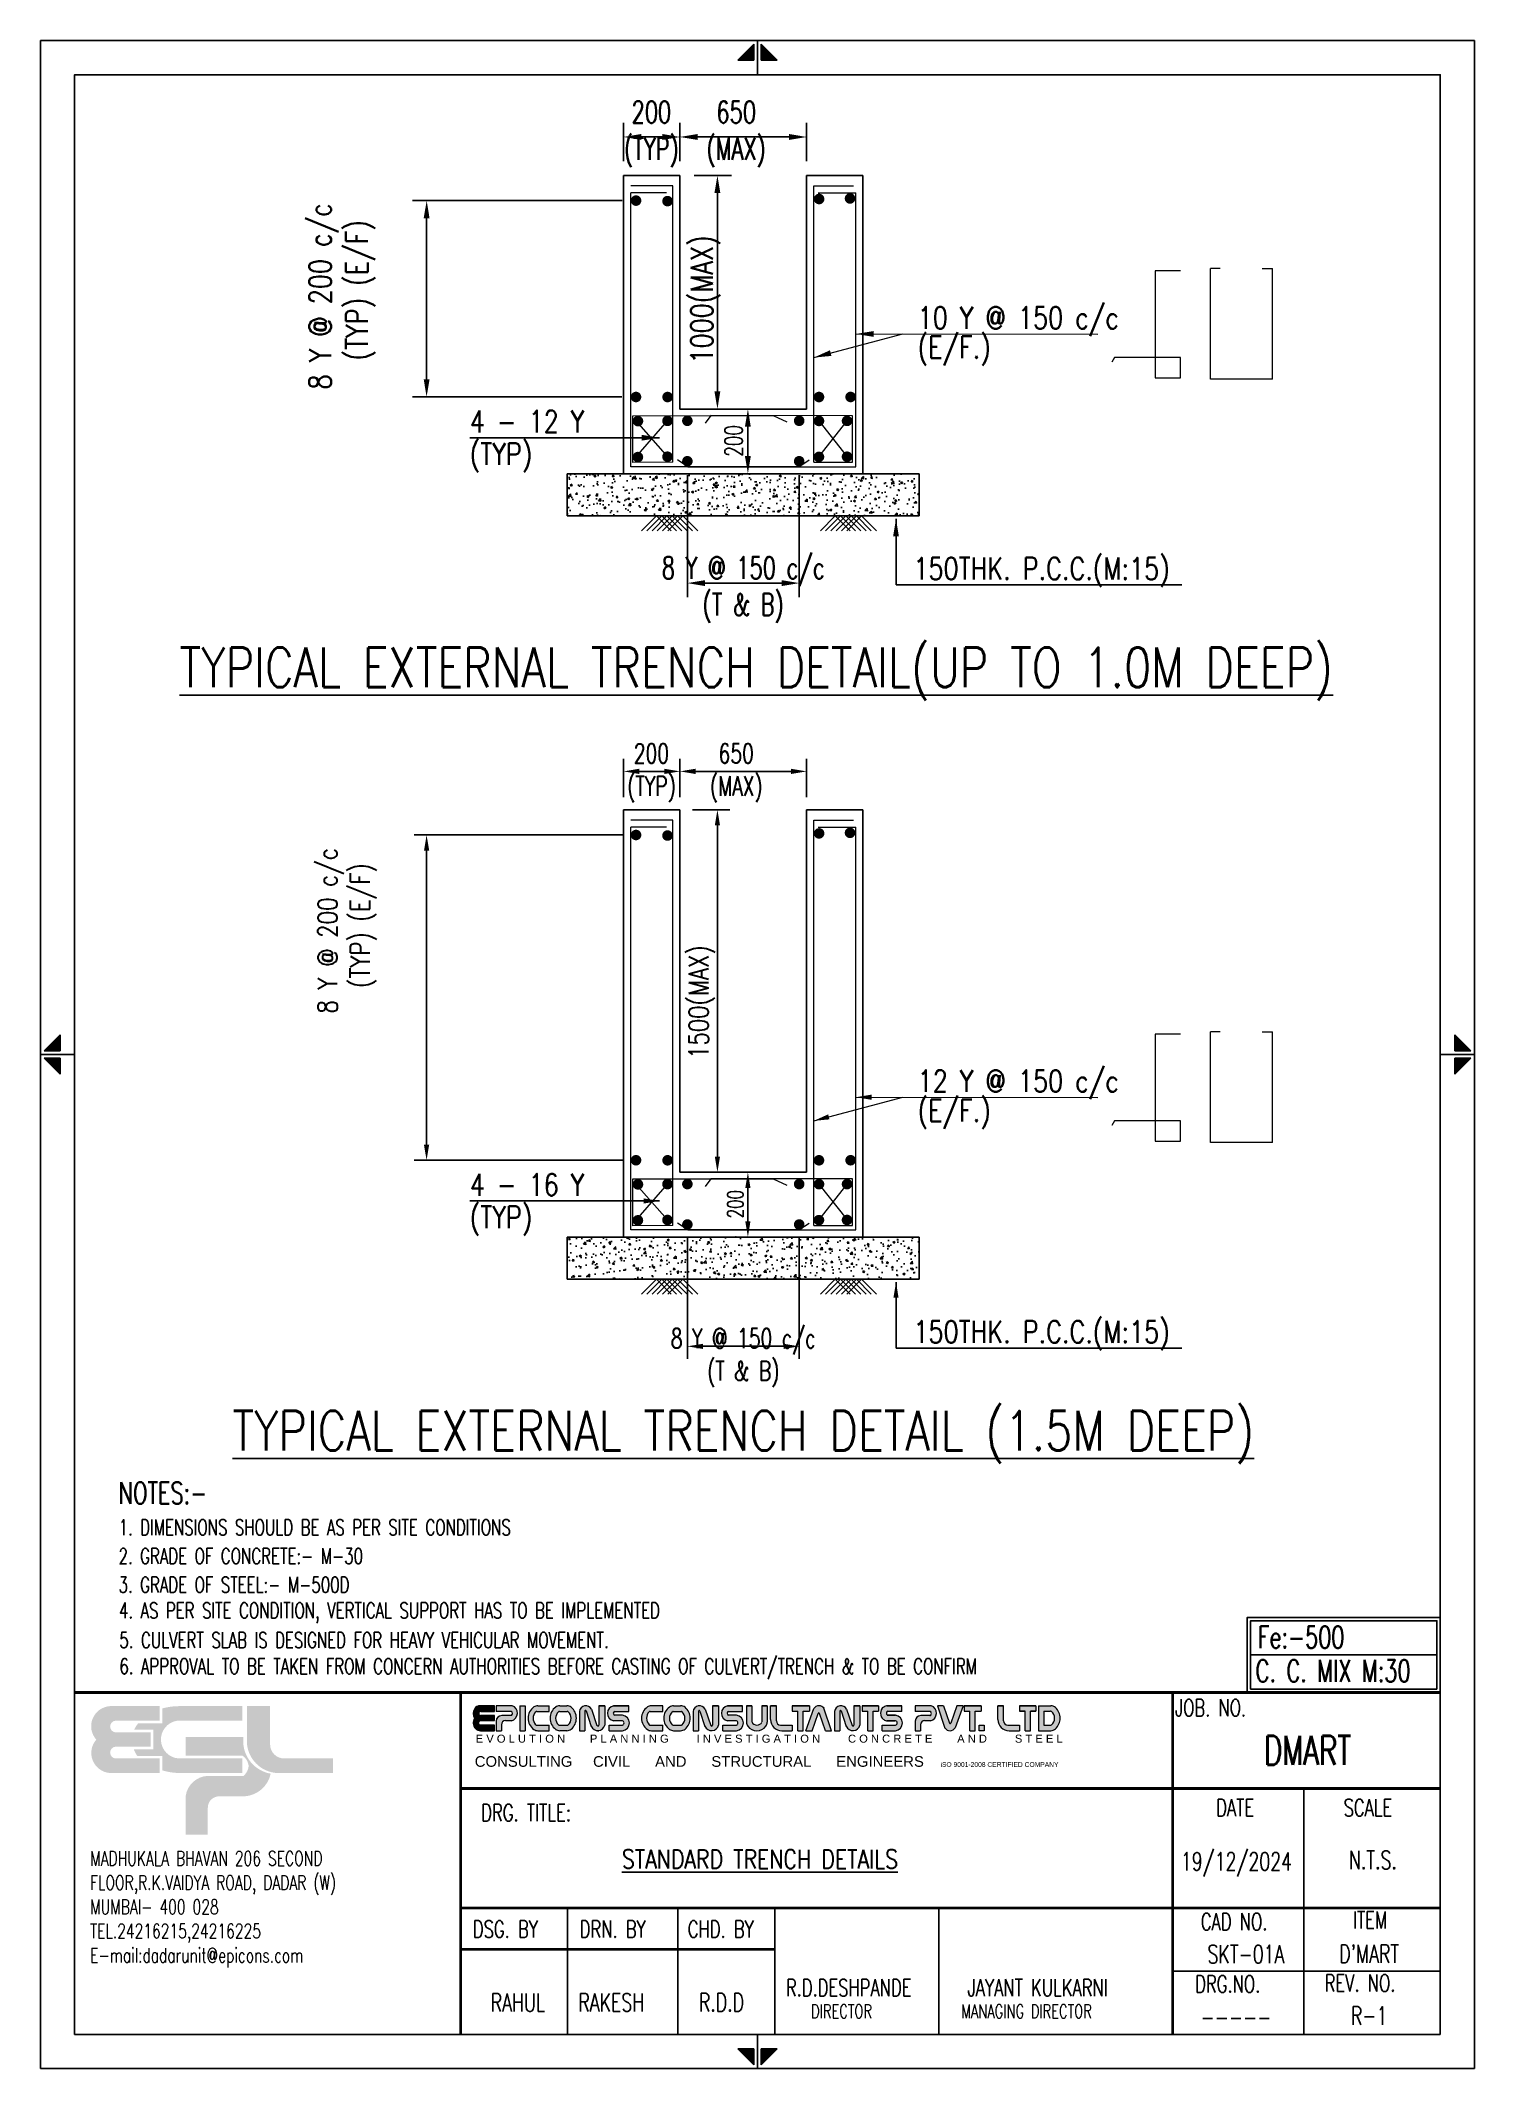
# Model space of a CAD drawing. Header units: inches. Extents: x 244185 to 267108, y -320530 to -288109.
import ezdxf
from ezdxf.enums import TextEntityAlignment as Align

# ---------------------------------------------------------------- set-up
doc = ezdxf.new("R2010")
doc.units = ezdxf.units.IN
doc.header["$MEASUREMENT"] = 0
doc.header["$PDMODE"] = 2
doc.linetypes.add('DASH', pattern=[0.35, 0.25, -0.1])
for name, color, linetype, lineweight in [('00 ECPL LOGO', 250, 'Continuous', 20), ('00 ELEV-2', 9, 'Continuous', 30), ('DIM', 7, 'Continuous', 13), ('PL-DRAIN CHANNEL', 190, 'Continuous', 5)]:
    doc.layers.add(name, color=color, linetype=linetype, lineweight=lineweight)
for name, color, linetype in [('3CONRED', 1, 'Continuous'), ('P.C.C.', 8, 'Continuous'), ('PCC', 8, 'Continuous'), ('PNA', 8, 'Continuous'), ('S- PILE CAP', 4, 'Continuous'), ('S-COLUMN', 1, 'Continuous'), ('S-COLUMN SIZES', 2, 'Continuous'), ('S-CONCRET LINE', 4, 'Continuous'), ('S-DIM-1', 5, 'Continuous'), ('S-P.C.C.', 8, 'Continuous'), ('S-PCC', 9, 'Continuous'), ('S-TEXT', 2, 'Continuous'), ('S-TEXT-1', 4, 'Continuous'), ('S-TITIL', 6, 'Continuous'), ('S-TITLE', 6, 'Continuous'), ('text', 7, 'Continuous'), ('TEXT (SHEET)', 4, 'Continuous'), ('TEXT NORMAL', 4, 'Continuous'), ('TITLE', 6, 'Continuous')]:
    doc.layers.add(name, color=color, linetype=linetype)
doc.styles.add('ROMANS', font='simplex.shx', dxfattribs={"width": 0.7})
doc.styles.add('SEC. TEXT', font='arial.ttf', dxfattribs={"height": 180})
doc.dimstyles.new('dim100', dxfattribs={"dimtxt": 250, "dimasz": 250, "dimexe": 200, "dimexo": 200, "dimgap": 100, "dimtad": 1, "dimdec": 0, "dimzin": 0, "dimdsep": 46, "dimtxsty": 'ROMANS', "dimcen": 0, "dimclrd": 5, "dimclre": 5, "dimclrt": 4, "dimadec": 0, "dimazin": 0, "dimtfac": 1, "dimtdec": 0, "dimtix": 1, "dimtofl": 0, "dimtmove": 2, "dimatfit": 3, "dimfxl": 0, "dimtolj": 1, "dimtzin": 0, "dimlwd": -1, "dimlwe": -1, "dimarcsym": 0})
doc.dimstyles.new('dim25', dxfattribs={"dimtxt": 250, "dimasz": 250, "dimexe": 200, "dimexo": 200, "dimgap": 100, "dimtad": 1, "dimdec": 0, "dimlfac": 0.25, "dimzin": 0, "dimdsep": 46, "dimtxsty": 'ROMANS', "dimcen": 0, "dimclrd": 5, "dimclre": 5, "dimclrt": 4, "dimadec": 0, "dimazin": 0, "dimtfac": 1, "dimtdec": 0, "dimtix": 1, "dimtofl": 0, "dimtmove": 2, "dimatfit": 3, "dimfxl": 0, "dimtolj": 1, "dimtzin": 0, "dimlwd": -1, "dimlwe": -1, "dimarcsym": 0})
doc.dimstyles.new('dim33.33', dxfattribs={"dimtxt": 250, "dimasz": 250, "dimexe": 200, "dimexo": 200, "dimgap": 100, "dimtad": 1, "dimdec": 0, "dimlfac": 0.333331, "dimzin": 0, "dimdsep": 46, "dimtxsty": 'ROMANS', "dimcen": 0, "dimclrd": 5, "dimclre": 5, "dimclrt": 4, "dimadec": 0, "dimazin": 0, "dimtfac": 1, "dimtdec": 0, "dimtix": 1, "dimtofl": 0, "dimtmove": 2, "dimatfit": 3, "dimfxl": 0, "dimtolj": 1, "dimtzin": 0, "dimlwd": -1, "dimlwe": -1, "dimarcsym": 0})
doc.dimstyles.new('dim50', dxfattribs={"dimtxt": 250, "dimasz": 250, "dimexe": 200, "dimexo": 200, "dimgap": 100, "dimtad": 1, "dimdec": 0, "dimlfac": 0.5, "dimzin": 0, "dimdsep": 46, "dimtxsty": 'ROMANS', "dimcen": 0, "dimclrd": 5, "dimclre": 5, "dimclrt": 4, "dimadec": 0, "dimazin": 0, "dimtfac": 1, "dimtdec": 0, "dimtix": 1, "dimtofl": 0, "dimtmove": 2, "dimatfit": 3, "dimfxl": 0, "dimtolj": 1, "dimtzin": 0, "dimlwd": -1, "dimlwe": -1, "dimarcsym": 0})

msp = doc.modelspace()

# ---------------------------------------------------------------- texts
at = {"layer": 'S-TEXT', "style": 'ROMANS', "width": 0.7}
for s, height, p in [('DMART', 464.52, (263745.9, -315676.8, 0)), ('19/12/2024', 290.32, (262415.7, -317365.2, 0)), ('N.T.S.', 290.32, (265102.2, -317341.4, 0)), ('SKT-01A', 290.32, (262841.3, -318847.6, 0)), ("D'MART", 290.32, (264946.5, -318842.8, 0)), ('RAHUL', 290.32, (251381.1, -319621.8, 0)), ('RAKESH', 290.32, (252782.3, -319619.5, 0)), ('R.D.D', 290.32, (254709.6, -319617.1, 0)), ('R-1', 290.32, (265132.9, -319831, 0)), ('-----', 290.32, (262729.8, -319856.6, 0))]:
    msp.add_text(s, height=height, dxfattribs=at).set_placement(p)
at = {"layer": 'S-TEXT-1', "style": 'ROMANS'}
for s, height, width, p in [('12 Y @ 150 c/c', 351.563, 0.8, (258207, -304743, -1023.3)), ('(E/F.)', 351.56, 0.8, (258207, -305215.6, -1023.3)), ('4 - 16 Y', 351.56, 0.8, (251046.7, -306401.2, -1023.3)), ('(TYP)', 351.56, 0.8, (251046.7, -306921.5, -1023.3)), ('1. DIMENSIONS SHOULD BE AS PER SITE CONDITIONS', 250, 0.7, (245432.4, -311879.9, 0)), ('2. GRADE OF CONCRETE:- M-30', 250, 0.7, (245432.4, -312338.4, 0)), ('3. GRADE OF STEEL:- M-500D', 250, 0.7, (245432.4, -312796.9, 0)), ('4. AS PER SITE CONDITION, VERTICAL SUPPORT HAS TO BE IMPLEMENTED', 250, 0.7, (245438.8, -313207.9, 0)), ('5. CULVERT SLAB IS DESIGNED FOR HEAVY VEHICULAR MOVEMENT.', 250, 0.7, (245445.3, -313681.7, 0)), ('6. APPROVAL TO BE TAKEN FROM CONCERN AUTHORITIES BEFORE CASTING OF CULVERT/TRENCH & TO BE CONFIRM', 250, 0.7, (245445.3, -314098.9, 0))]:
    msp.add_text(s, height=height, dxfattribs=dict(at, width=width)).set_placement(p, align=Align.MIDDLE_LEFT)
at = {"layer": 'S-TEXT-1', "style": 'ROMANS', "width": 0.8}
msp.add_text('150THK. P.C.C.(M:15)', height=351.563, dxfattribs=at).set_placement((260188.6, -308928.4, -1023.3), align=Align.CENTER)
at = {"layer": 'S-TEXT-1', "color": 6, "style": 'ROMANS', "width": 0.7}
msp.add_text('NOTES:-', height=350, dxfattribs=at).set_placement((245432.4, -311329.4, 0), align=Align.MIDDLE_LEFT)
at = {"layer": 'S-TITIL', "ltscale": 0.05, "style": 'ROMANS', "width": 0.8}
msp.add_text('%%USTANDARD TRENCH DETAILS', height=300, dxfattribs=at).set_placement((253479.2, -317333.4, 0))
at = {"layer": 'S-TITLE', "style": 'ROMANS', "width": 0.8}
msp.add_text('%%UTYPICAL EXTERNAL TRENCH DETAIL (1.5M DEEP)', height=632.813, dxfattribs=at).set_placement((255419.3, -310333.2, -255.8), align=Align.MIDDLE_CENTER)
at = {"layer": 'TITLE', "style": 'ROMANS', "width": 0.7}
for s, p in [('Fe:-500', (263644.4, -313809, 0)), ('C. C. MIX M:30', (263610.1, -314348.7, 0))]:
    msp.add_text(s, height=350, dxfattribs=at).set_placement(p)

# ---------------------------------------------------------------- blocks, each defined once
blk = doc.blocks.new('MID')
at = {"layer": 'text'}
for p, q in [((0, 0), (10, 0)), ((8.94, 1.07), (4.27, 5.74)), ((4.27, 5.74), (4.27, 1.07)), ((4.27, 1.07), (8.94, 1.07)), ((8.94, -1.07), (4.27, -5.74)), ((4.27, -1.07), (8.94, -1.07)), ((4.27, -5.74), (4.27, -1.07))]:
    blk.add_line(p, q, dxfattribs=at)
for points in [[(4.27, 5.74), (8.94, 1.07), (4.27, 1.07)], [(4.27, -5.74), (8.94, -1.07), (4.27, -1.07)]]:
    blk.add_solid(points, dxfattribs=at)
blk = doc.blocks.new('ecpl logo')
at = {"layer": '00 ECPL LOGO'}
for color, points in [(256, [(351, -827, 0.621111), (586, -1401), (1442, -1401), (1442, -1151), (682, -1151, -0.917622), (682, -948), (1285, -948), (1285, -702), (682, -702, -0.926164), (682, -501), (1442, -501), (1442, -251), (581, -251, 0.621111), (351, -827)]), (152, [(2940, -251), (2940, -863, 0.384329), (3453, -1401), (4422, -1401), (4422, -1151), (3582, -1151, -0.414214), (3340, -908), (3340, -251)]), (140, [(1887, -779), (1887, -1102), (2862, -1102, -0.232111), (2971, -1281, -0.194401), (2883, -1450), (2269, -1450, 0.364674), (1887, -1802), (1887, -2463), (2269, -2463), (2269, -1996, -0.414214), (2462, -1802), (2899, -1802, 0.338499), (3350, -1412, -0.371272), (2877, -839), (2877, -779)])]:
    blk.add_hatch(color=color, dxfattribs=at).paths.add_polyline_path(points)
h = blk.add_hatch(color=253, dxfattribs=at)
h.dxf.hatch_style = 1
h.paths.add_polyline_path([(995, -993, 0.07148), (1056, -1106), (1486, -1106), (1486, -1356, 0.065387), (1776, -1401), (2862, -1401), (2862, -1151), (1776, -1151, -0.910826), (1742, -501), (2862, -501), (2862, -251), (1776, -251, 0.069483), (1486, -291), (1486, -546), (1071, -546, 0.072407), (1003, -657), (1329, -657), (1329, -993)])
blk = doc.blocks.new('EPICONS TITLE')
at = {"layer": '00 ECPL LOGO'}
h = blk.add_hatch(color=7, dxfattribs=at)
h.dxf.hatch_style = 1
h.paths.add_polyline_path([(678, -252), (678, -146), (414, -146, 0.261636), (303, -208, 0.285841), (304, -378, 0.344902), (324, -574, 0.204992), (418, -614), (678, -614), (678, -510), (424, -510, -1), (418, -426), (678, -426), (678, -331), (424, -331, -1), (422, -252)])
h = blk.add_hatch(color=7, dxfattribs=at)
h.dxf.hatch_style = 1
h.paths.add_polyline_path([(1011, -146), (712, -146), (712, -252), (997, -252, -0.440545), (997, -331), (816, -331, 0.414214), (712, -435), (712, -614), (810, -614), (810, -504, -0.414214), (888, -426), (997, -426, 0.757811)])
h.paths.add_polyline_path([(1254, -146), (1153, -146), (1153, -614), (1254, -614)])
h.paths.add_polyline_path([(1708, -146), (1494, -146, 0.154275), (1419, -169, 0.519672), (1419, -591, 0.154275), (1494, -614), (1708, -614), (1708, -510), (1472, -510, -0.210356), (1452, -502, -0.388707), (1452, -260, -0.210356), (1472, -252), (1708, -252)])
h.paths.add_polyline_path([(2037, -146), (1904, -146, 0.159018), (1828, -171, 0.507969), (1828, -589, 0.159018), (1904, -614), (2037, -614, 0.173791), (2119, -585, 0.472311), (2119, -175, 0.173791)])
h.paths.add_polyline_path([(2046, -252, -0.185052), (2063, -258, -0.445894), (2063, -504, -0.185052), (2046, -510), (1899, -510, -0.185052), (1882, -504, -0.445894), (1882, -258, -0.185052), (1899, -252)], flags=16)
h.paths.add_polyline_path([(2501, -209, 0.723435), (2273, -252), (2273, -614), (2374, -614), (2374, -252, -0.723435), (2399, -241), (2495, -533, 0.724077), (2751, -510), (2751, -146), (2635, -146), (2635, -509, -0.755661), (2603, -519)])
h.paths.add_polyline_path([(3198, -146), (2916, -146, 0.823713), (2916, -429), (3082, -429, -0.713272), (3082, -510), (2830, -510), (2830, -614), (3082, -614, 0.900309), (3082, -324), (2936, -324, -0.746931), (2936, -252), (3198, -252)])
h = blk.add_hatch(color=7, dxfattribs=at)
h.dxf.hatch_style = 1
h.paths.add_polyline_path([(3837, -146), (3623, -146, 0.154275), (3548, -169, 0.519672), (3548, -591, 0.154275), (3623, -614), (3837, -614), (3837, -510), (3600, -510, -0.210932), (3581, -502, -0.385278), (3580, -260, -0.212895), (3599, -252), (3837, -252)])
h.paths.add_polyline_path([(4255, -175, 0.173792), (4173, -146), (4040, -146, 0.159018), (3964, -171, 0.507969), (3964, -589, 0.159018), (4040, -614), (4173, -614, 0.173792), (4255, -585, 0.472311)])
h.paths.add_polyline_path([(4182, -252, -0.185053), (4199, -258, -0.445893), (4199, -504, -0.185053), (4182, -510), (4035, -510, -0.185053), (4017, -504, -0.445893), (4017, -258, -0.185053), (4035, -252)], flags=16)
h.paths.add_polyline_path([(4406, -252), (4406, -614), (4507, -614), (4507, -252, -0.436861), (4522, -236, -0.319738), (4534, -245), (4629, -533, 0.724077), (4884, -510), (4884, -146), (4768, -146), (4768, -509, -0.755661), (4737, -519), (4635, -209, 0.723435)])
h.paths.add_polyline_path([(5335, -146), (5053, -146, 0.823713), (5053, -429), (5219, -429, -0.713272), (5219, -510), (4967, -510), (4967, -614), (5219, -614, 0.900309), (5219, -324), (5074, -324, -0.746931), (5074, -252), (5335, -252)])
h.paths.add_polyline_path([(5509, -146), (5408, -146), (5408, -452, 0.160106), (5433, -529, 0.505303), (5772, -529, 0.160106), (5797, -452), (5797, -146), (5699, -146), (5699, -451, -0.621318), (5509, -451)])
h.paths.add_polyline_path([(5969, -146), (5862, -146), (5862, -406, 0.414214), (6070, -614), (6267, -614), (6267, -510), (6047, -510, -0.414214), (5969, -432)])
h.paths.add_polyline_path([(6589, -146), (6267, -146), (6267, -249), (6372, -249), (6372, -614), (6473, -614), (6473, -249), (6589, -249)])
h.paths.add_polyline_path([(6863, -194, 0.539211), (6672, -201), (6523, -614), (6641, -614), (6752, -289, -0.708617), (6777, -289), (6894, -614), (7006, -614)])
h.paths.add_polyline_path([(7288, -209, 0.723435), (7059, -252), (7059, -614), (7160, -614), (7160, -252, -0.723435), (7186, -241), (7282, -533, 0.724077), (7538, -510), (7538, -146), (7421, -146), (7421, -509, -0.755661), (7390, -519)])
h.paths.add_polyline_path([(7886, -146), (7579, -146), (7579, -249), (7684, -249), (7684, -614), (7785, -614), (7785, -249), (7886, -249)])
h.paths.add_polyline_path([(8321, -146), (8059, -146, 0.157568), (7983, -170, 0.511532), (7983, -404, 0.157569), (8059, -429), (8206, -429, -0.713272), (8206, -510), (7953, -510), (7953, -614), (8206, -614, 0.900308), (8206, -324), (8065, -324), (8060, -324, -0.722204), (8060, -249), (8321, -249)])
h = blk.add_hatch(color=7, dxfattribs=at)
h.dxf.hatch_style = 1
h.paths.add_polyline_path([(8875, -146), (8576, -146), (8576, -252), (8849, -252, -0.270444), (8871, -265, -0.26297), (8871, -318, -0.270444), (8849, -331), (8680, -331, 0.414214), (8576, -435), (8576, -614), (8674, -614), (8674, -504, -0.414214), (8752, -426), (8861, -426, 0.757811)])
h.paths.add_polyline_path([(9103, -146), (8990, -146), (9133, -566, 0.539211), (9324, -560), (9474, -146), (9356, -146), (9244, -471, -0.708617), (9220, -471)])
h.paths.add_polyline_path([(9814, -146), (9492, -146), (9492, -249), (9597, -249), (9597, -614), (9698, -614), (9698, -249), (9814, -249)])
h.paths.add_polyline_path([(10234, -146), (10128, -146), (10128, -406, 0.414214), (10336, -614), (10533, -614), (10533, -510), (10312, -510, -0.414214), (10234, -432)])
h.paths.add_polyline_path([(9871, -510), (9775, -510), (9775, -614), (9871, -614)])
h = blk.add_hatch(color=7, dxfattribs=at)
h.dxf.hatch_style = 1
h.paths.add_polyline_path([(10533, -146), (10533, -249), (10637, -249), (10637, -614), (10739, -614), (10739, -249), (10839, -249), (10839, -146)])
h.paths.add_polyline_path([(10890, -146), (10890, -614), (11119, -614, 0.189446), (11208, -580, 0.435754), (11208, -181, 0.189446), (11119, -146)])
h.paths.add_polyline_path([(11122, -249, -0.519112), (11122, -510), (10989, -510), (10989, -249)], flags=16)
at = {"layer": '00 ECPL LOGO', "color": 7}
for p, q in [((678, -146), (414, -146)), ((424, -252), (678, -252)), ((678, -331), (424, -331)), ((678, -252), (678, -146)), ((678, -426), (678, -331)), ((1011, -146), (712, -146)), ((712, -146), (712, -252)), ((997, -252), (712, -252)), ((997, -331), (816, -331)), ((1153, -146), (1254, -146)), ((1153, -146), (1153, -614)), ((1254, -146), (1254, -614)), ((1472, -252), (1708, -252)), ((1494, -146), (1708, -146)), ((1708, -252), (1708, -146)), ((1899, -252), (2046, -252)), ((1904, -146), (2037, -146)), ((2273, -252), (2273, -614)), ((2374, -252), (2374, -614)), ((2399, -241), (2495, -533)), ((2501, -209), (2603, -519)), ((2635, -146), (2751, -146)), ((2751, -146), (2635, -146)), ((2635, -146), (2635, -510)), ((2751, -146), (2751, -510)), ((2751, -252), (2751, -252)), ((2916, -146), (3198, -146)), ((3198, -146), (2916, -146)), ((2936, -252), (3198, -252)), ((3082, -324), (2936, -324)), ((3198, -252), (3198, -146)), ((3599, -252), (3837, -252)), ((3837, -146), (3623, -146)), ((3837, -252), (3837, -146)), ((4035, -252), (4182, -252)), ((4040, -146), (4173, -146)), ((4406, -252), (4406, -614)), ((4507, -252), (4507, -614)), ((4534, -245), (4629, -533)), ((4635, -209), (4737, -519)), ((4768, -146), (4884, -146)), ((4768, -146), (4884, -146)), ((4884, -146), (4768, -146)), ((4768, -146), (4768, -510)), ((4884, -146), (4884, -510)), ((4884, -252), (4884, -252)), ((5053, -146), (5335, -146)), ((5053, -146), (5335, -146)), ((5335, -146), (5053, -146)), ((5074, -252), (5335, -252)), ((5219, -324), (5074, -324)), ((5335, -252), (5335, -146)), ((5408, -146), (5509, -146)), ((5509, -146), (5408, -146)), ((5408, -146), (5408, -452)), ((5509, -146), (5509, -451)), ((5699, -146), (5797, -146)), ((5797, -146), (5699, -146)), ((5699, -146), (5699, -451)), ((5797, -146), (5797, -452)), ((5862, -146), (5969, -146)), ((5969, -146), (5862, -146)), ((5862, -406), (5862, -146)), ((5969, -432), (5969, -146)), ((6267, -146), (6589, -146)), ((6589, -146), (6267, -146)), ((6267, -146), (6267, -249)), ((6267, -249), (6372, -249)), ((6372, -614), (6372, -249)), ((6473, -614), (6473, -249)), ((6473, -249), (6589, -249)), ((6523, -614), (6672, -201)), ((6589, -146), (6589, -249)), ((6641, -614), (6752, -289)), ((6894, -614), (6777, -289)), ((7006, -614), (6863, -194)), ((7059, -252), (7059, -614)), ((7160, -252), (7160, -614)), ((7186, -241), (7282, -533)), ((7288, -209), (7390, -519)), ((7421, -146), (7538, -146)), ((7421, -146), (7538, -146)), ((7538, -146), (7421, -146)), ((7421, -146), (7538, -146)), ((7421, -146), (7421, -510)), ((7538, -146), (7538, -510)), ((7538, -252), (7538, -252)), ((7579, -146), (7886, -146)), ((7886, -146), (7579, -146)), ((7579, -146), (7886, -146)), ((7579, -146), (7886, -146)), ((7886, -146), (7579, -146)), ((7579, -146), (7579, -249)), ((7579, -249), (7684, -249)), ((7579, -249), (7684, -249)), ((7684, -614), (7684, -249)), ((7785, -614), (7785, -249)), ((7785, -249), (7886, -249)), ((7785, -249), (7886, -249)), ((7886, -146), (7886, -249)), ((8040, -146), (8321, -146)), ((8040, -146), (8321, -146)), ((8321, -146), (8059, -146)), ((8060, -249), (8321, -249)), ((8206, -324), (8060, -324)), ((8065, -324), (8206, -324)), ((8321, -252), (8321, -146)), ((8875, -146), (8576, -146)), ((8576, -146), (8576, -252)), ((8849, -252), (8576, -252)), ((8849, -331), (8680, -331)), ((9103, -146), (8990, -146)), ((9103, -146), (8990, -146)), ((8990, -146), (9133, -566)), ((9103, -146), (9220, -471)), ((9356, -146), (9244, -471)), ((9474, -146), (9324, -560)), ((9474, -146), (9356, -146)), ((9408, -146), (9356, -146)), ((9474, -146), (9356, -146)), ((9492, -146), (9814, -146)), ((9814, -146), (9492, -146)), ((9492, -146), (9814, -146)), ((9492, -146), (9814, -146)), ((9492, -146), (9814, -146)), ((9492, -146), (9492, -249)), ((9492, -249), (9597, -249)), ((9492, -249), (9597, -249)), ((9597, -614), (9597, -249)), ((9698, -614), (9698, -249)), ((9698, -249), (9814, -249)), ((9698, -249), (9814, -249)), ((9814, -146), (9814, -249)), ((10128, -146), (10234, -146)), ((10234, -146), (10128, -146)), ((10128, -406), (10128, -146)), ((10234, -432), (10234, -146)), ((10533, -146), (10839, -146)), ((10839, -146), (10533, -146)), ((10533, -146), (10533, -249)), ((10533, -249), (10637, -249)), ((10637, -249), (10533, -249)), ((10637, -614), (10637, -249)), ((10739, -614), (10739, -249)), ((10739, -249), (10839, -249)), ((10739, -249), (10839, -249)), ((10839, -249), (10739, -249)), ((10839, -146), (10839, -249)), ((10890, -146), (11119, -146)), ((10890, -146), (10890, -614)), ((10989, -249), (10989, -510)), ((10989, -249), (11113, -249)), ((418, -426), (678, -426)), ((678, -510), (418, -510)), ((418, -614), (678, -614)), ((678, -614), (678, -510)), ((712, -435), (712, -614)), ((712, -614), (810, -614)), ((810, -504), (810, -614)), ((888, -426), (997, -426)), ((1153, -614), (1254, -614)), ((1472, -510), (1708, -510)), ((1494, -614), (1708, -614)), ((1708, -614), (1708, -510)), ((1899, -510), (2046, -510)), ((2037, -614), (1904, -614)), ((2273, -614), (2374, -614)), ((2614, -614), (2635, -614)), ((2635, -614), (2635, -614)), ((2751, -510), (2751, -510)), ((2830, -614), (2830, -510)), ((2830, -510), (3082, -510)), ((2830, -614), (3082, -614)), ((2830, -614), (3082, -614)), ((3082, -429), (2916, -429)), ((3600, -510), (3837, -510)), ((3623, -614), (3837, -614)), ((3837, -614), (3837, -510)), ((4035, -510), (4182, -510)), ((4040, -614), (4173, -614)), ((4406, -614), (4507, -614)), ((4406, -614), (4507, -614)), ((4406, -614), (4507, -614)), ((4967, -614), (4967, -510)), ((4967, -510), (5219, -510)), ((4967, -510), (5219, -510)), ((4967, -614), (5219, -614)), ((4967, -614), (5219, -614)), ((4967, -614), (5219, -614)), ((5219, -429), (5053, -429)), ((6047, -510), (6267, -510)), ((6070, -614), (6267, -614)), ((6070, -614), (6267, -614)), ((6267, -510), (6267, -614)), ((6372, -614), (6473, -614)), ((6372, -614), (6473, -614)), ((6523, -614), (6641, -614)), ((6589, -614), (6641, -614)), ((6894, -614), (7006, -614)), ((6894, -614), (7006, -614)), ((7059, -614), (7160, -614)), ((7059, -614), (7160, -614)), ((7059, -614), (7160, -614)), ((7538, -510), (7538, -510)), ((7684, -614), (7785, -614)), ((7684, -614), (7785, -614)), ((7684, -614), (7785, -614)), ((7684, -614), (7785, -614)), ((7953, -614), (7953, -510)), ((7953, -510), (8206, -510)), ((7953, -510), (8206, -510)), ((7953, -510), (8206, -510)), ((7953, -614), (8206, -614)), ((7953, -614), (8206, -614)), ((7953, -614), (8206, -614)), ((7953, -614), (8206, -614)), ((7953, -614), (8206, -614)), ((8206, -429), (8040, -429)), ((8059, -429), (8194, -429)), ((8576, -435), (8576, -614)), ((8576, -614), (8674, -614)), ((8674, -504), (8674, -614)), ((8752, -426), (8861, -426)), ((9597, -614), (9698, -614)), ((9597, -614), (9698, -614)), ((9597, -614), (9698, -614)), ((10312, -510), (10533, -510)), ((10336, -614), (10533, -614)), ((10336, -614), (10533, -614)), ((10533, -510), (10533, -614)), ((10637, -614), (10739, -614)), ((10637, -614), (10739, -614)), ((10637, -614), (10739, -614)), ((10637, -614), (10739, -614)), ((10653, -614), (10739, -614)), ((10653, -614), (10739, -614)), ((10653, -614), (10739, -614)), ((10653, -614), (10739, -614)), ((10890, -614), (11119, -614)), ((10989, -510), (11113, -510))]:
    blk.add_line(p, q, dxfattribs=at)
blk.add_lwpolyline([(9775, -510), (9871, -510), (9871, -614), (9775, -614)], close=True, dxfattribs=at)
for centre, radius, start, end in [((439, -292), 160, 148.648, 212.4563), ((439, -464), 160, 147.5437, 223.6612), ((414, -276), 130, 90, 148.648), ((423, -291), 39.6, 88.7637, 271.2363), ((816, -435), 104, 90, 180), ((965, -284), 146, 282.7188, 71.3398), ((961, -291), 53.7, 312.4487, 47.5513), ((1567, -380), 257, 125.0807, 234.9193), ((1584, -381), 179, 137.5171, 222.4829), ((1494, -276), 130, 90, 125.0807), ((1472, -278), 26, 90, 137.5171), ((1981, -380), 259, 126.1417, 233.8583), ((1992, -381), 165, 131.9364, 228.0636), ((1904, -276), 130, 90, 126.1417), ((1899, -278), 26, 90, 131.9364), ((2037, -276), 130, 50.5638, 90), ((2046, -278), 26, 48.0636, 90), ((1953, -381), 165, 311.9364, 48.0636), ((1951, -380), 265, 309.4362, 50.5638), ((2394, -268), 122, 28.75, 172.2831), ((2388, -251), 14.5, 40.0191, 183.5523), ((2944, -287), 144, 101.0425, 258.9575), ((2947, -288), 37.6, 106.4856, 253.5144), ((3067, -469), 146, 276.006, 83.994), ((3696, -380), 257, 125.0807, 234.9193), ((3714, -381), 180, 138.0741, 222.3563), ((3623, -276), 130, 90, 125.0807), ((3599, -278), 26, 90, 138.0741), ((4116, -380), 259, 126.1417, 233.8583), ((4127, -381), 165, 131.9364, 228.0636), ((4040, -276), 130, 90, 126.1417), ((4035, -278), 26, 90, 131.9364), ((4173, -276), 130, 50.5638, 90), ((4182, -278), 26, 48.0636, 90), ((4089, -381), 165, 311.9364, 48.0636), ((4087, -380), 265, 309.4362, 50.5638), ((4527, -268), 122, 28.75, 172.2831), ((4522, -251), 14.5, 89.1577, 183.5523), ((4522, -249), 13, 18.2334, 89.1577), ((5081, -287), 144, 101.0425, 258.9575), ((5084, -288), 37.6, 106.4856, 253.5144), ((5204, -469), 146, 276.006, 83.994), ((6770, -260), 114, 35.166, 148.5022), ((6764, -294), 13, 19.7665, 161.0546), ((7181, -268), 122, 28.75, 172.2831), ((7175, -251), 14.5, 40.0191, 183.5523), ((8067, -287), 144, 125.818, 234.182), ((8059, -276), 130, 90, 125.818), ((8072, -286), 39.3, 108.3261, 238.1957), ((8065, -298), 26, 238.1957, 270), ((8190, -469), 146, 276.006, 83.994), ((8680, -435), 104, 90, 180), ((8849, -278), 26, 29.4672, 90), ((8849, -305), 26, 270, 330.5328), ((8829, -284), 146, 282.7188, 71.3398), ((8824, -291), 53.7, 330.5328, 29.4672), ((11113, -275), 26, 51.4816, 90), ((11119, -276), 130, 47.0907, 90), ((11030, -380), 160, 308.5184, 51.4816), ((11023, -380), 272, 312.9093, 47.0907), ((418, -484), 130, 223.6612, 270), ((421, -468), 42.1, 94.0242, 265.9758), ((888, -504), 78, 90, 180), ((1494, -484), 130, 234.9193, 270), ((1472, -484), 26, 222.4829, 270), ((1904, -484), 130, 233.8583, 270), ((1899, -484), 26, 228.0636, 270), ((2037, -484), 130, 270, 309.4362), ((2046, -484), 26, 270, 311.9364), ((2619, -479), 135, 203.2219, 346.755), ((2618, -510), 17.1, 214.0796, 357.6127), ((3068, -470), 43.1, 289.0016, 70.9984), ((3623, -484), 130, 234.9193, 270), ((3600, -484), 26, 222.3563, 270), ((4040, -484), 130, 233.8583, 270), ((4035, -484), 26, 228.0636, 270), ((4173, -484), 130, 270, 309.4362), ((4182, -484), 26, 270, 311.9364), ((4753, -479), 135, 203.2219, 346.8516), ((4751, -510), 17.1, 214.0796, 357.6127), ((5205, -470), 43.1, 289.0016, 70.9984), ((5538, -452), 130, 180, 216.3848), ((5602, -404), 210, 216.3848, 323.6152), ((5604, -405), 106, 206.2931, 333.7069), ((5667, -452), 130, 323.6152, 0), ((6070, -406), 208, 180, 270), ((6047, -432), 78, 180, 270), ((7406, -479), 135, 203.2219, 346.755), ((7404, -510), 17.1, 214.0796, 357.6127), ((8059, -299), 130, 234.182, 270), ((8192, -470), 43.1, 289.0016, 70.9984), ((8752, -504), 78, 90, 180), ((9227, -500), 114, 215.166, 328.5022), ((9232, -467), 13, 199.7665, 341.0546), ((10336, -406), 208, 180, 270), ((10312, -432), 78, 180, 270), ((11113, -484), 26, 270, 308.5184), ((11119, -484), 130, 270, 312.9093)]:
    blk.add_arc(centre, radius, start, end, dxfattribs=at)
at = {"layer": '00 ECPL LOGO', "color": 7, "attachment_point": 1, "style": 'SEC. TEXT'}
for s, insert, char_height, width in [('E V O L U T I O N        P L A N N I N G         I N V E S T I G A T I O N         C O N C R E T E        A N D         S T E E L', (328, -689), 150, 445502.26), ('CONSULTING     CIVIL      AND      STRUCTURAL      ENGINEERS', (309, -1092), 200, 495763.22), ('iSO 9001-2008 CERTIFIED COMPANY', (9049, -1204), 90, 434288.5)]:
    blk.add_mtext(s, dxfattribs=dict(at, insert=insert, char_height=char_height, width=width))
blk = doc.blocks.new('A4')
at = {"layer": '3CONRED'}
blk.add_line((260538, -2522), (256855, -2522), dxfattribs=at)
at = {"layer": 'PNA', "color": 5}
for p, q in [((258658, -3392), (258658, -8)), ((248525, -3392), (248525, -1653)), ((250040, -3392), (250040, -1653)), ((251377, -3392), (251377, -1653)), ((253633, -3392), (253633, -1653))]:
    blk.add_line(p, q, dxfattribs=at)
at = {"layer": 'PNA', "color": 4}
blk.add_lwpolyline([(261008, -3862), (241268, -3862), (241268, 24056), (261008, 24056)], close=True, dxfattribs=at)
at = {"layer": 'PNA', "color": 3}
blk.add_lwpolyline([(260538, -3392), (241738, -3392), (241738, 23586), (260538, 23586)], close=True, dxfattribs=at)
at = {"layer": 'PNA', "color": 1, "const_width": 37.6}
for points in [[(241738, 1314), (260538, 1314)], [(247053, -3392), (247053, 1314)], [(256855, -3392), (256855, 1314)], [(247053, -8), (260538, -8)], [(247053, -1653), (260538, -1653)], [(247053, -2221), (251377, -2221)]]:
    blk.add_lwpolyline(points, dxfattribs=at)
at = {"layer": '00 ELEV-2'}
for name, p, xscale, yscale, zscale in [('ecpl logo', (241755, 1327), 0.8004648938681199, 0.8004648938681199, 0.8004648938681199), ('EPICONS TITLE', (247019, 1239), 0.733626075230132, 0.733626075230132, 0.733626075230132)]:
    blk.add_blockref(name, p, dxfattribs=dict(at, xscale=xscale, yscale=yscale, zscale=zscale))
at = {"layer": 'TEXT (SHEET)', "color": 4, "yscale": 47, "zscale": 47, "rotation": 270}
for p, xscale in [((251138, 23586), -47), ((251138, -3392), 47)]:
    blk.add_blockref('MID', p, dxfattribs=dict(at, xscale=xscale))
at = {"layer": 'TEXT (SHEET)', "color": 4, "yscale": 47, "zscale": 47}
for p, xscale in [((241738, 10097), -47), ((260538, 10097), 47)]:
    blk.add_blockref('MID', p, dxfattribs=dict(at, xscale=xscale))
at = {"layer": 'S-TEXT-1', "insert": (241951, -870, 5), "char_height": 200, "width": 3988.61, "attachment_point": 1, "style": 'ROMANS'}
blk.add_mtext('MADHUKALA BHAVAN 206 SECOND FLOOR,R.K.VAIDYA ROAD, DADAR (W) MUMBAI- 400 028 TEL.24216215,24216225\\PE-mail:dadarunit@epicons.com ', dxfattribs=at)
at = {"layer": 'TEXT (SHEET)', "style": 'ROMANS', "width": 0.7}
for s, height, p in [(' JOB. NO.', 235, (256773, 986)), (' DRG. TITLE:', 235, (247223, -458)), ('DATE', 235, (257454, -389)), ('SCALE', 235, (259208, -389)), ('CAD NO.', 235, (257242, -1958)), ('ITEM', 235, (259336, -1934)), (' DRG.NO.', 235, (257052, -2816)), (' REV. NO.', 235, (258835, -2804)), ('DIRECTOR', 188, (251875, -3168)), (' MANAGING DIRECTOR', 188, (253851, -3168))]:
    blk.add_text(s, height=height, dxfattribs=at).set_placement(p)
at = {"layer": 'TEXT NORMAL', "style": 'ROMANS', "width": 0.7}
for s, p in [(' DSG. BY', (247108, -2061)), (' DRN. BY', (248579, -2061)), (' CHD. BY', (250066, -2061))]:
    blk.add_text(s, height=235, dxfattribs=at).set_placement(p)
at = {"layer": 'TITLE', "color": 4, "style": 'ROMANS', "width": 0.7}
for s, p in [('R.D.DESHPANDE', (251531, -2868)), (' JAYANT KULKARNI', (253918, -2868))]:
    blk.add_text(s, height=235, dxfattribs=at).set_placement(p)
blk = doc.blocks.new('*D266')
at = {"layer": 'Defpoints', "color": 0}
for p in [(6083, 6397), (6615, 6397), (6083, 3077)]:
    blk.add_point(p, dxfattribs=at)
at = {"layer": 'S-DIM-1', "color": 5, "linetype": 'ByBlock', "ltscale": 20}
for p, q in [((6283, 6397), (6815, 6397)), ((6615, 3327), (6615, 6147)), ((6283, 3077), (6815, 3077))]:
    blk.add_line(p, q, dxfattribs=at)
at = {"layer": 'S-DIM-1', "color": 5}
for points in [[(6656, 6147), (6573, 6147), (6615, 6397)], [(6573, 3327), (6656, 3327), (6615, 3077)]]:
    blk.add_solid(points, dxfattribs=at)
at = {"layer": 'S-DIM-1', "color": 4, "lineweight": -2, "insert": (6445, 4634), "char_height": 300, "attachment_point": 5, "rotation": 90, "style": 'ROMANS'}
blk.add_mtext('\\A1;\\H1.0417x;\\W0.8;1000(MAX)', dxfattribs=at)
blk = doc.blocks.new('*D267')
at = {"layer": 'Defpoints', "color": 0}
for p in [(5282, 6943), (5282, 6397), (6083, 6397)]:
    blk.add_point(p, dxfattribs=at)
at = {"layer": 'S-DIM-1', "color": 5, "linetype": 'ByBlock', "ltscale": 20}
for p, q in [((5282, 6597), (5282, 7143)), ((5833, 6943), (5532, 6943)), ((6083, 6597), (6083, 7143))]:
    blk.add_line(p, q, dxfattribs=at)
at = {"layer": 'S-DIM-1', "color": 5}
for points in [[(5532, 6985), (5532, 6901), (5282, 6943)], [(5833, 6901), (5833, 6985), (6083, 6943)]]:
    blk.add_solid(points, dxfattribs=at)
at = {"layer": 'S-DIM-1', "color": 4, "lineweight": -2, "insert": (5677, 6985), "char_height": 250, "attachment_point": 5, "style": 'ROMANS'}
blk.add_mtext('\\A1;\\H1.25x;200\\P(TYP)', dxfattribs=at)
blk = doc.blocks.new('*D268')
at = {"layer": 'Defpoints', "color": 0}
for p in [(7061, 3077), (7048, 2157), (7061, 2157)]:
    blk.add_point(p, dxfattribs=at)
at = {"layer": 'S-COLUMN', "color": 5}
for p, q in [((6861, 3077), (6848, 3077)), ((7048, 2827), (7048, 2407)), ((6861, 2157), (6848, 2157))]:
    blk.add_line(p, q, dxfattribs=at)
for points in [[(7089, 2827), (7006, 2827), (7048, 3077)], [(7006, 2407), (7089, 2407), (7048, 2157)]]:
    blk.add_solid(points, dxfattribs=at)
at = {"layer": 'S-COLUMN', "color": 4, "insert": (6845, 2624), "char_height": 250, "attachment_point": 5, "rotation": 90, "style": 'ROMANS'}
blk.add_mtext('\\A1;{\\A1;200}', dxfattribs=at)
blk = doc.blocks.new('*D269')
at = {"layer": 'Defpoints', "color": 0}
for p in [(6188, 2335), (7777, 2335), (6188, 603)]:
    blk.add_point(p, dxfattribs=at)
at = {"layer": 'S-DIM-1', "color": 5}
for p, q in [((6188, 2135), (6188, 403)), ((7777, 2135), (7777, 403)), ((7527, 603), (6438, 603))]:
    blk.add_line(p, q, dxfattribs=at)
for points in [[(6438, 645), (6438, 561), (6188, 603)], [(7527, 561), (7527, 645), (7777, 603)]]:
    blk.add_solid(points, dxfattribs=at)
at = {"layer": 'S-DIM-1', "color": 4, "insert": (6982, 509), "char_height": 250, "attachment_point": 5, "style": 'ROMANS'}
blk.add_mtext('\\A1;{\\H1.25x;8 Y @ 150 c/c \\P(T & B)}', dxfattribs=at)
blk = doc.blocks.new('*D270')
at = {"layer": 'Defpoints', "color": 0}
for p in [(5459, 6039), (2482, 3249), (5458, 3248)]:
    blk.add_point(p, dxfattribs=at)
at = {"layer": 'S-DIM-1', "color": 5, "linetype": 'ByBlock', "ltscale": 20}
for p, q in [((5259, 6039), (2283, 6040)), ((2483, 5789), (2482, 3499)), ((5258, 3248), (2282, 3249))]:
    blk.add_line(p, q, dxfattribs=at)
at = {"layer": 'S-DIM-1', "color": 5}
for points in [[(2524, 5789), (2441, 5789), (2483, 6039)], [(2441, 3499), (2524, 3499), (2482, 3249)]]:
    blk.add_solid(points, dxfattribs=at)
at = {"layer": 'S-DIM-1', "color": 4, "lineweight": -2, "insert": (1283, 4678), "char_height": 300, "attachment_point": 5, "rotation": 89.9887, "style": 'ROMANS'}
blk.add_mtext('\\A1;{\\H1.0417x;\\W0.8;8 Y @ 200 c/c\\P (TYP) (E/F)}', dxfattribs=at)
blk = doc.blocks.new('*D271')
at = {"layer": 'Defpoints', "color": 0}
for p in [(6082, 6943), (6082, 6397), (7883, 6401)]:
    blk.add_point(p, dxfattribs=at)
at = {"layer": 'S-DIM-1', "color": 5, "linetype": 'ByBlock', "ltscale": 20}
for p, q in [((6082, 6597), (6082, 7143)), ((7633, 6943), (6332, 6943)), ((7883, 6601), (7883, 7143))]:
    blk.add_line(p, q, dxfattribs=at)
at = {"layer": 'S-DIM-1', "color": 5}
for points in [[(6332, 6985), (6332, 6901), (6082, 6943)], [(7633, 6901), (7633, 6985), (7883, 6943)]]:
    blk.add_solid(points, dxfattribs=at)
at = {"layer": 'S-DIM-1', "color": 4, "lineweight": -2, "insert": (6882, 6985), "char_height": 250, "attachment_point": 5, "style": 'ROMANS'}
blk.add_mtext('\\A1;\\H1.25x;650\\P(MAX)', dxfattribs=at)
blk = doc.blocks.new('*D254')
at = {"layer": 'Defpoints', "color": 0}
for p in [(254407, -300407), (255006, -300407), (254407, -306202)]:
    blk.add_point(p, dxfattribs=at)
at = {"layer": 'S-DIM-1', "color": 5, "linetype": 'ByBlock', "ltscale": 20}
for p, q in [((254607, -300407), (255206, -300407)), ((255006, -305952), (255006, -300657)), ((254607, -306202), (255206, -306202))]:
    blk.add_line(p, q, dxfattribs=at)
at = {"layer": 'S-DIM-1', "color": 5}
for points in [[(255047, -300657), (254964, -300657), (255006, -300407)], [(254964, -305952), (255047, -305952), (255006, -306202)]]:
    blk.add_solid(points, dxfattribs=at)
at = {"layer": 'S-DIM-1', "color": 4, "lineweight": -2, "insert": (254757, -303480), "char_height": 300, "attachment_point": 5, "rotation": 90, "style": 'ROMANS'}
blk.add_mtext('\\A1;\\H1.0417x;\\W0.8;1500(MAX)', dxfattribs=at)
blk = doc.blocks.new('*D255')
at = {"layer": 'Defpoints', "color": 0}
for p in [(253506, -299793), (253506, -300407), (254407, -300407)]:
    blk.add_point(p, dxfattribs=at)
at = {"layer": 'S-DIM-1', "color": 5, "linetype": 'ByBlock', "ltscale": 20}
for p, q in [((253506, -300207), (253506, -299593)), ((254157, -299793), (253756, -299793)), ((254407, -300207), (254407, -299593))]:
    blk.add_line(p, q, dxfattribs=at)
at = {"layer": 'S-DIM-1', "color": 5}
for points in [[(253756, -299751), (253756, -299835), (253506, -299793)], [(254157, -299835), (254157, -299751), (254407, -299793)]]:
    blk.add_solid(points, dxfattribs=at)
at = {"layer": 'S-DIM-1', "color": 4, "lineweight": -2, "insert": (253951, -299819), "char_height": 250, "attachment_point": 5, "style": 'ROMANS'}
blk.add_mtext('\\A1;\\H1.25x;200\\P(TYP)', dxfattribs=at)
blk = doc.blocks.new('*D256')
at = {"layer": 'Defpoints', "color": 0}
for p in [(255508, -306202), (255493, -307237), (255508, -307237)]:
    blk.add_point(p, dxfattribs=at)
at = {"layer": 'S-COLUMN', "color": 5}
for p, q in [((255308, -306202), (255293, -306202)), ((255493, -306452), (255493, -306987)), ((255308, -307237), (255293, -307237))]:
    blk.add_line(p, q, dxfattribs=at)
for points in [[(255534, -306452), (255451, -306452), (255493, -306202)], [(255451, -306987), (255534, -306987), (255493, -307237)]]:
    blk.add_solid(points, dxfattribs=at)
at = {"layer": 'S-COLUMN', "color": 4, "insert": (255292, -306712), "char_height": 250, "attachment_point": 5, "rotation": 90, "style": 'ROMANS'}
blk.add_mtext('\\A1;{\\A1;200}', dxfattribs=at)
blk = doc.blocks.new('*D257')
at = {"layer": 'Defpoints', "color": 0}
for p in [(254526, -307037), (256313, -307037), (254526, -308985)]:
    blk.add_point(p, dxfattribs=at)
at = {"layer": 'S-DIM-1', "color": 5}
for p, q in [((254526, -307237), (254526, -309185)), ((256313, -307237), (256313, -309185)), ((256063, -308985), (254776, -308985))]:
    blk.add_line(p, q, dxfattribs=at)
for points in [[(254776, -308944), (254776, -309027), (254526, -308985)], [(256063, -309027), (256063, -308944), (256313, -308985)]]:
    blk.add_solid(points, dxfattribs=at)
at = {"layer": 'S-DIM-1', "color": 4, "insert": (255419, -309168), "char_height": 250, "attachment_point": 5, "style": 'ROMANS'}
blk.add_mtext('\\A1;{\\H1.25x;8 Y @ 150 c/c \\P(T & B)}', dxfattribs=at)
blk = doc.blocks.new('*D258')
at = {"layer": 'Defpoints', "color": 0}
for p in [(253705, -300810), (250356, -306010), (253704, -306010)]:
    blk.add_point(p, dxfattribs=at)
at = {"layer": 'S-DIM-1', "color": 5, "linetype": 'ByBlock', "ltscale": 20}
for p, q in [((253505, -300810), (250156, -300810)), ((250356, -301060), (250356, -305760)), ((253504, -306010), (250156, -306009))]:
    blk.add_line(p, q, dxfattribs=at)
at = {"layer": 'S-DIM-1', "color": 5}
for points in [[(250398, -301060), (250315, -301060), (250356, -300810)], [(250314, -305760), (250398, -305760), (250356, -306010)]]:
    blk.add_solid(points, dxfattribs=at)
at = {"layer": 'S-DIM-1', "color": 4, "lineweight": -2, "insert": (249085, -302341), "char_height": 300, "attachment_point": 5, "rotation": 89.9932, "style": 'ROMANS'}
blk.add_mtext('\\A1;{\\H1.0417x;\\W0.8;8 Y @ 200 c/c\\P (TYP) (E/F)}', dxfattribs=at)
blk = doc.blocks.new('*D259')
at = {"layer": 'Defpoints', "color": 0}
for p in [(254406, -299793), (254406, -300407), (256432, -300403)]:
    blk.add_point(p, dxfattribs=at)
at = {"layer": 'S-DIM-1', "color": 5, "linetype": 'ByBlock', "ltscale": 20}
for p, q in [((254406, -300207), (254406, -299593)), ((256182, -299793), (254656, -299793)), ((256432, -300203), (256432, -299593))]:
    blk.add_line(p, q, dxfattribs=at)
at = {"layer": 'S-DIM-1', "color": 5}
for points in [[(254656, -299751), (254656, -299835), (254406, -299793)], [(256182, -299835), (256182, -299751), (256432, -299793)]]:
    blk.add_solid(points, dxfattribs=at)
at = {"layer": 'S-DIM-1', "color": 4, "lineweight": -2, "insert": (255306, -299819), "char_height": 250, "attachment_point": 5, "style": 'ROMANS'}
blk.add_mtext('\\A1;\\H1.25x;650\\P(MAX)', dxfattribs=at)
blk = doc.blocks.new('UU')
at = {"layer": 'PL-DRAIN CHANNEL', "color": 5, "linetype": 'ByBlock', "ltscale": 20}
for p, q in [((268787, -307125, -246), (268787, -300687, -275)), ((269355, -300687, -268), (268787, -300687, -275)), ((271782, -300687, -266), (272386, -300687, -273)), ((272388, -307125, -246), (272387, -300687, -273)), ((272388, -307125, -343), (268787, -307125, -343))]:
    blk.add_line(p, q, dxfattribs=at)
blk = doc.blocks.new('A$C19C17BC2')
at = {"layer": 'PCC'}
h = blk.add_hatch(dxfattribs=at)
h.set_pattern_fill('AR-CONC', color=8, scale=40, style=0)
h.set_pattern_definition([(50, (-4114320.65, 982339.54), (286.904073, -25.100854), [30, -330]), (355, (-4114320.65, 982339.54), (-55.500533, 300.876853), [24, -264]), (100.4514, (-4114296.74, 982337.45), (231.403753, 275.775817), [25.496076, -280.456845]), (46.1842, (-4114320.65, 982419.54), (426.89642, -66.207606), [45, -495]), (96.6356, (-4114285.08, 982414.02), (373.865082, 389.64715), [38.244115, -420.6852]), (351.1842, (-4114320.65, 982419.54), (373.86478, 389.64744), [36, -396]), (21, (-4114280.65, 982399.54), (238.762821, -161.047556), [30, -330]), (326, (-4114280.65, 982399.54), (97.326133, 290.060018), [24, -264]), (71.4514, (-4114260.76, 982386.12), (336.089051, 129.012199), [25.496076, -280.456845]), (37.5, (-4114320.65, 982339.54), (4.8639421, 133.1575415), [0, -260.8, 0, -268, 0, -265]), (7.5, (-4114320.65, 982339.54), (105.227815, 157.7646848), [0, -152.8, 0, -254.8, 0, -101]), (327.5, (-4114409.85, 982339.54), (213.5289745, -9.0219487), [0, -100, 0, -312, 0, -414]), (317.5, (-4114449.85, 982339.54), (233.274468, 40.041993), [0, -130, 0, -207.2, 0, -294])])
h.paths.add_polyline_path([(9483, 2157), (4482, 2157), (4482, 1557), (9483, 1557)])
at = {"layer": 'P.C.C.'}
for points, elevation in [([(5535.5, 1344.9), (5747.7, 1557), (5959.8, 1344.9)], -6), ([(5610.5, 1344.9), (5822.7, 1557), (6034.8, 1344.9)], -6), ([(5685.5, 1344.9), (5897.7, 1557), (6109.8, 1344.9)], -6), ([(5760.5, 1344.9), (5972.7, 1557), (6184.8, 1344.9)], -6), ([(5835.5, 1344.9), (6047.7, 1557), (6259.8, 1344.9)], -6), ([(5910.5, 1344.9), (6122.7, 1557), (6334.8, 1344.9)], -6), ([(8077.5, 1344.9), (8289.7, 1557), (8501.8, 1344.9)], 4.5), ([(8152.5, 1344.9), (8364.7, 1557), (8576.8, 1344.9)], 4.5), ([(8227.5, 1344.9), (8439.7, 1557), (8651.8, 1344.9)], 4.5), ([(8302.5, 1344.9), (8514.7, 1557), (8726.8, 1344.9)], 4.5), ([(8377.5, 1344.9), (8589.7, 1557), (8801.8, 1344.9)], 4.5), ([(8452.5, 1344.9), (8664.7, 1557), (8876.8, 1344.9)], 4.5)]:
    blk.add_lwpolyline(points, dxfattribs=dict(at, elevation=elevation))
at = {"layer": 'PL-DRAIN CHANNEL', "color": 5, "linetype": 'ByBlock', "ltscale": 20}
for p, q in [((5382.5, 2257, 9), (5382.9, 6148.2, -17.1)), ((5982.8, 6248.2, -9.5), (5384.2, 6248.2, -17.1)), ((5889.2, 6148.2, -10.7), (5384.2, 6148.2, -17.1)), ((5982.8, 2320.3, -9.5), (5982.8, 6248.2, -9.5)), ((7982.8, 2320.3, -9.5), (7982.8, 6248.2, -7.4)), ((7982.8, 6248.2, -7.4), (8550.9, 6248.2, -15)), ((8045.9, 6148.2, -8.6), (8582.7, 6148.2, -15.4)), ((8583.2, 2257, 9), (8582.7, 6148.2, -15.4)), ((5457.4, 2394, -665.5), (5905.3, 2908.4, -682.2)), ((5458.1, 2904.8, -665.5), (5905.1, 2399.1, -682.2)), ((8057.7, 2396.8, -682.2), (8456.9, 2908.4, -682.2)), ((8058.4, 2907.7, -682.2), (8456.7, 2399.1, -682.2)), ((6192.7, 2257, -77.1), (6048.5, 2356.1, -682.2)), ((7773, 2257, -77.1), (7917.1, 2356.1, -682.2)), ((7773, 2257, -77.1), (5382.5, 2257, -77.1)), ((6192.7, 2257, -77.1), (8583.2, 2257, -77.1))]:
    blk.add_line(p, q, dxfattribs=at)
at = {"layer": 'PL-DRAIN CHANNEL', "color": 5, "linetype": 'ByBlock', "ltscale": 20, "const_width": 75}
for points, elevation in [([(5421, 6038.9, 1), (5496, 6038.9, 1)], -682.2), ([(5868.2, 6031, 1), (5943.2, 6031, 1)], -682.2), ([(8097.5, 6061.4, -1), (8022.5, 6061.4, -1)], -680.2), ([(8536.9, 6069.3, -1), (8461.9, 6069.3, -1)], -680.2), ([(5420.5, 3248, 1), (5495.5, 3248, 1)], -682.2), ([(5869.7, 3247.3, 1), (5944.7, 3247.3, 1)], -682.2), ([(8095.9, 3247.3, -1), (8020.9, 3247.3, -1)], -682.2), ([(8545.2, 3248, -1), (8470.2, 3248, -1)], -682.2), ([(5523.1, 2904.8, -1), (5448.1, 2904.8, -1)], -665.5), ([(5942.8, 2908.4, -1), (5867.8, 2908.4, -1)], -682.2), ([(6225.5, 2909.4, -1), (6150.5, 2909.4, -1)], -682.2), ([(7814.2, 2909.4, -1), (7739.2, 2909.4, -1)], -682.2), ([(8095.9, 2907.7, -1), (8020.9, 2907.7, -1)], -682.2), ([(8494.4, 2908.4, -1), (8419.4, 2908.4, -1)], -682.2), ([(5522.4, 2394, -1), (5447.4, 2394, -1)], -665.5), ([(5942.6, 2399.1, -1), (5867.6, 2399.1, -1)], -682.2), ([(6225.6, 2334.8, -1), (6150.6, 2334.8, -1)], -682.2), ([(7814.3, 2334.8, -1), (7739.3, 2334.8, -1)], -682.2), ([(8095.2, 2396.8, -1), (8020.2, 2396.8, -1)], -682.2), ([(8494.2, 2399.1, -1), (8419.2, 2399.1, -1)], -682.2)]:
    blk.add_lwpolyline(points, format="xyb", close=True, dxfattribs=dict(at, elevation=elevation))
at = {"layer": 'PL-DRAIN CHANNEL', "color": 5, "linetype": 'ByBlock', "ltscale": 20}
for points, elevation in [([(13194.3, 5039.2), (12837.5, 5039.2), (12837.5, 3519.1), (13194.3, 3519.1), (13194.3, 3808.6), (12255.9, 3808.6), (12219.1, 3742.9)], -682.2), ([(5982.8, 2320.3), (5412.8, 2317.5), (5412.8, 2981.8), (7408.7, 2984.7), (7602.8, 2892.7)], -9.5), ([(7982.8, 2320.3), (8534.4, 2320.3), (8534.4, 2981.8), (6522.9, 2984.7), (6439.8, 2876.7)], -9.5)]:
    blk.add_lwpolyline(points, dxfattribs=dict(at, elevation=elevation))
at = {"layer": 'S-CONCRET LINE', "color": 4, "ltscale": 500}
for p, q in [((5282.1, 2157, -9.5), (5282.4, 6397.1, -701.2)), ((5282.4, 6397.1, -701.2), (6082.8, 6397.1, -9.5)), ((6082.8, 3077, -9.5), (6082.8, 6397.1, -9.5)), ((7882.8, 3077, -9.5), (7882.8, 6397.1, 663.3)), ((7882.8, 6397.1, -9.5), (8683.2, 6397.1, 682.2)), ((8683.2, 2157, 9.5), (8683.2, 6397.1, 682.2)), ((6082.8, 3077, -9.5), (7882.8, 3077, -9.5)), ((4482, 2157, -12.8), (9483, 2157, 7.8)), ((5282.1, 2157, -9.5), (8683.2, 2157, 9.5))]:
    blk.add_line(p, q, dxfattribs=at)
at = {"layer": 'S-P.C.C.', "linetype": 'DASH', "ltscale": 400}
blk.add_line((5282.4, 6397.1, -28.4), (6082.8, 6397.1, -9.5), dxfattribs=at)
at = {"layer": 'S-PCC', "color": 8}
for p, q in [((4482, 2157, -12.8), (9483, 2157, 7.8)), ((4482, 1557, -8.5), (4482, 2157, -9.6)), ((9483.1, 1557, -0.4), (9483, 2157, -2.8)), ((4482, 1557, -12.8), (9483.1, 1557, 7.8))]:
    blk.add_line(p, q, dxfattribs=at)
at = {"layer": 'S-TEXT-1', "style": 'ROMANS', "width": 0.8}
for s, p in [('10 Y @ 150 c/c', (9460.5, 4374.2, -682.2)), ('(E/F.)', (9460.5, 3954.1, -682.2)), ('4 - 12 Y', (3095.7, 2900.2, -682.2)), ('(TYP)', (3095.7, 2437.7, -682.2))]:
    blk.add_text(s, height=312.5, dxfattribs=at).set_placement(p, align=Align.MIDDLE_LEFT)
blk.add_text('150THK. P.C.C.(M:15)', height=312.5, dxfattribs=at).set_placement((11221.9, 653.8, -682.2), align=Align.CENTER)
at = {"layer": 'S-TITLE', "style": 'ROMANS', "width": 0.8}
blk.add_text('%%UTYPICAL EXTERNAL TRENCH DETAIL(UP TO 1.0M DEEP)', height=562.5, dxfattribs=at).set_placement((7167.6, -594.9), align=Align.MIDDLE_CENTER)
at = {"layer": 'S-COLUMN'}
dim = blk.add_linear_dim(base=(7047.6, 2157, -682.2), p1=(7061.4, 3077, -9.5), p2=(7061.3, 2157, 0.4), angle=90, text='{\\A1;200}', dimstyle='dim100', override={"dimtmove": 1}, dxfattribs=at)
dim.commit()
dim.dimension.update_dxf_attribs({"geometry": '*D268', "text_midpoint": (7069.5, 2623.7, -682.2), "dimtype": 128})
at = {"layer": 'S-DIM-1', "linetype": 'ByBlock', "lineweight": -2, "ltscale": 20}
for base, p1, p2, text, picture, middle in [((5281.6, 6943, -682.2), (6082.8, 6397.1, -9.5), (5281.6, 6397, -77.1), '\\H1.25x;200\\P(TYP)', '*D267', (5677, 6397.1, -682.2)), ((6082, 6943, 9.5), (7882.8, 6400.8, 664), (6082, 6397, 614.6), '\\H1.25x;650\\P(MAX)', '*D271', (6882, 6397.1, 9.5))]:
    dim = blk.add_linear_dim(base=base, p1=p1, p2=p2, text=text, dimstyle='dim25', override={"dimtxsty": 'ROMANS', "dimtmove": 1}, dxfattribs=at)
    dim.commit()
    dim.dimension.update_dxf_attribs({"geometry": picture, "text_midpoint": middle, "dimtype": 128})
for base, p1, p2, angle, text, override, picture, middle, dimtype in [((6614.8, 6397.1, -682.2), (6082.8, 3077, -9.5), (6082.8, 6397.1, -9.5), 90, '\\H1.0417x;\\W0.8;1000(MAX)', {"dimtxt": 300, "dimtxsty": 'ROMANS', "dimtmove": 1}, '*D266', (6782.8, 4634.4, -682.2), 128), ((2482.2, 3248.6, -682.2), (5458.5, 6038.9, -682.2), (5458, 3248, -682.2), 269.98872, '{\\H1.0417x;\\W0.8;8 Y @ 200 c/c\\X (TYP) (E/F)}', {"dimtxt": 300, "dimtmove": 1, "dimfxl": 0.18, "dimarcsym": 1}, '*D270', (1908.7, 4677.6, -682.2), 129)]:
    dim = blk.add_linear_dim(base=base, p1=p1, p2=p2, angle=angle, text=text, dimstyle='dim100', override=override, dxfattribs=at)
    dim.commit()
    dim.dimension.update_dxf_attribs({"geometry": picture, "text_midpoint": middle, "dimtype": dimtype})
at = {"layer": 'S-DIM-1'}
dim = blk.add_linear_dim(base=(6188.1, 603.1, -682.2), p1=(7776.8, 2334.8, -682.2), p2=(6188.1, 2334.8, -682.2), angle=180, text='{\\H1.25x;8 Y @ 150 c/c \\P(T & B)}', dimstyle='dim50', override={"dimtmove": 1}, dxfattribs=at)
dim.commit()
dim.dimension.update_dxf_attribs({"geometry": '*D269', "text_midpoint": (6982.5, -108.7, -682.2), "dimtype": 129})
at = {"layer": 'DIM', "color": 5, "linetype": 'ByBlock', "ltscale": 20}
for points in [[(7982.8, 3807.6, -682.2), (9247.7, 4143.1, -682.2)], [(8583, 4143.7, -682.2), (12022.4, 4140.6, -682.2)]]:
    blk.add_leader(points, dimstyle='dim33.33', dxfattribs=at)
at = {"layer": 'S-COLUMN'}
blk.add_leader([(9152.8, 1516.8, -682.2), (9152.8, 578.8, -682.2), (13215.9, 578.8, -682.2)], dimstyle='dim100', override={"dimgap": 100, "dimtad": 0}, dxfattribs=at)
at = {"layer": 'S-COLUMN SIZES', "color": 6}
blk.add_leader([(5789.8, 2669, -77.1), (3095.7, 2669, -77.1)], dimstyle='dim100', override={"dimgap": 100, "dimtad": 0, "dimfxl": 0.1, "dimarcsym": 1}, dxfattribs=at)

# ---------------------------------------------------------------- dimensions: what is measured, and where the dimension line sits
at = {"layer": 'S-COLUMN'}
dim = msp.add_linear_dim(base=(255492.6, -307237.3, -1023.3), p1=(255508.1, -306202.3, -266.5), p2=(255508, -307237.3, -255.3), angle=90, text='{\\A1;200}', dimstyle='dim100', override={"dimtmove": 1}, dxfattribs=at)
dim.commit()
dim.dimension.update_dxf_attribs({"geometry": '*D256', "text_midpoint": (255517.2, -306712.3, -1023.3), "dimtype": 160})
at = {"layer": 'S-DIM-1', "linetype": 'ByBlock', "lineweight": -2, "ltscale": 20}
for base, p1, p2, text, picture, middle in [((253505.8, -299792.8, -1023.3), (254407.2, -300407, -266.5), (253505.8, -300407.1, -342.5), '\\H1.25x;200\\P(TYP)', '*D255', (253950.6, -300407, -1023.3)), ((254406.2, -299792.8, -245.2), (256432.2, -300402.9, 491.2), (254406.2, -300407.1, 435.6), '\\H1.25x;650\\P(MAX)', '*D259', (255306.2, -300407, -245.2))]:
    dim = msp.add_linear_dim(base=base, p1=p1, p2=p2, text=text, dimstyle='dim25', override={"dimtxsty": 'ROMANS', "dimtmove": 1}, dxfattribs=at)
    dim.commit()
    dim.dimension.update_dxf_attribs({"geometry": picture, "text_midpoint": middle, "dimtype": 160})
for base, p1, p2, angle, text, override, picture, middle, dimtype in [((255005.6, -300407, -1023.3), (254407.2, -306202.3, -266.5), (254407.2, -300407, -266.5), 90, '\\H1.0417x;\\W0.8;1500(MAX)', {"dimtxt": 300, "dimtxsty": 'ROMANS', "dimtmove": 1}, '*D254', (255094.6, -303480, -1023.3), 160), ((250355.8, -306009.5, -1023.3), (253704.8, -300810, -1023.3), (253704.2, -306009.9, -1023.3), 269.99319, '{\\H1.0417x;\\W0.8;8 Y @ 200 c/c\\X (TYP) (E/F)}', {"dimtxt": 300, "dimtmove": 1, "dimfxl": 0.18, "dimarcsym": 1}, '*D258', (249711.3, -302341.5, -1023.3), 161)]:
    dim = msp.add_linear_dim(base=base, p1=p1, p2=p2, angle=angle, text=text, dimstyle='dim100', override=override, dxfattribs=at)
    dim.commit()
    dim.dimension.update_dxf_attribs({"geometry": picture, "text_midpoint": middle, "dimtype": dimtype})
at = {"layer": 'S-DIM-1'}
dim = msp.add_linear_dim(base=(254525.6, -308985.5, -1023.3), p1=(256312.9, -307037.3, -1023.3), p2=(254525.6, -307037.3, -1023.3), angle=180, text='{\\H1.25x;8 Y @ 150 c/c \\P(T & B)}', dimstyle='dim50', override={"dimtmove": 1}, dxfattribs=at)
dim.commit()
dim.dimension.update_dxf_attribs({"geometry": '*D257', "text_midpoint": (255419.3, -309786.2, -1023.3), "dimtype": 161})

# ---------------------------------------------------------------- hatches: boundary and pattern name
at = {"layer": 'PCC'}
h = msp.add_hatch(dxfattribs=at)
h.set_pattern_fill('AR-CONC', color=8, scale=45, style=0)
h.set_pattern_definition([(50, (-4381046.74, 795468.03), (322.767082, -28.238461), [33.75, -371.25]), (355, (-4381046.74, 795468.03), (-62.4381, 338.48646), [27, -297]), (100.4514, (-4381019.85, 795465.67), (260.329222, 310.247794), [28.683085, -315.51395]), (46.1842, (-4381046.74, 795558.03), (480.258472, -74.483556), [50.625, -556.875]), (96.6356, (-4381006.7, 795551.8), (420.598217, 438.35304), [43.02463, -473.27085]), (351.1842, (-4381046.74, 795558.03), (420.597875, 438.35337), [40.5, -445.5]), (21, (-4381001.74, 795535.53), (268.608173, -181.178501), [33.75, -371.25]), (326, (-4381001.74, 795535.53), (109.4919, 326.31752), [27, -297]), (71.4514, (-4380979.36, 795520.43), (378.100183, 145.138724), [28.683085, -315.51395]), (37.5, (-4381046.74, 795468.03), (5.471935, 149.8022342), [0, -293.4, 0, -301.5, 0, -298.125]), (7.5, (-4381046.74, 795468.03), (118.381292, 177.4852703), [0, -171.9, 0, -286.65, 0, -113.625]), (327.5, (-4381147.09, 795468.03), (240.2200963, -10.1496923), [0, -112.5, 0, -351, 0, -465.75]), (317.5, (-4381192.1, 795468.03), (262.433776, 45.047242), [0, -146.25, 0, -233.1, 0, -330.75])])
h.paths.add_polyline_path([(258232.4, -307237.3), (252606.2, -307237.3), (252606.2, -307912.3), (258232.4, -307912.3)])

# ---------------------------------------------------------------- linework, layer by layer
at = {"layer": 'P.C.C.'}
for points, elevation in [([(253791.5, -308151), (254030.1, -307912.3), (254268.7, -308151)], -262.6), ([(253875.8, -308151), (254114.5, -307912.3), (254353.1, -308151)], -262.6), ([(253960.2, -308151), (254198.8, -307912.3), (254437.5, -308151)], -262.6), ([(254044.6, -308151), (254283.2, -307912.3), (254521.9, -308151)], -262.6), ([(254129, -308151), (254367.6, -307912.3), (254606.2, -308151)], -262.6), ([(254213.3, -308151), (254452, -307912.3), (254690.6, -308151)], -262.6), ([(256651.2, -308151), (256889.8, -307912.3), (257128.5, -308151)], -250.8), ([(256735.6, -308151), (256974.2, -307912.3), (257212.9, -308151)], -250.8), ([(256820, -308151), (257058.6, -307912.3), (257297.2, -308151)], -250.8), ([(256904.3, -308151), (257143, -307912.3), (257381.6, -308151)], -250.8), ([(256988.7, -308151), (257227.3, -307912.3), (257466, -308151)], -250.8), ([(257073.1, -308151), (257311.7, -307912.3), (257550.4, -308151)], -250.8)]:
    msp.add_lwpolyline(points, dxfattribs=dict(at, elevation=elevation))
at = {"layer": 'PL-DRAIN CHANNEL', "color": 5, "linetype": 'ByBlock', "ltscale": 20}
for p, q in [((253619.2, -307124.8, -245.7), (253619.8, -300687.1, -275.1)), ((254294.7, -300574.5, -266.5), (253621.2, -300574.5, -275)), ((254189.3, -300687.1, -267.8), (253621.2, -300687.1, -275)), ((254294.7, -307053.6, -266.5), (254294.7, -300574.5, -266.5)), ((256544.7, -307053.6, -266.5), (256544.7, -300574.5, -264.2)), ((256544.7, -300574.5, -264.2), (257183.8, -300574.5, -272.8)), ((256615.7, -300687.1, -265.5), (257219.6, -300687.1, -273.2)), ((257220.1, -307124.8, -245.7), (257219.6, -300687.1, -273.2)), ((253703.6, -306970.7, -1004.5), (254207.5, -306392, -1023.3)), ((253704.4, -306396, -1004.5), (254207.2, -306965, -1023.3)), ((256629, -306967.5, -1023.3), (257078, -306392, -1023.3)), ((256629.7, -306392.8, -1023.3), (257077.8, -306965, -1023.3)), ((254530.7, -307124.8, -342.5), (254368.6, -307013.3, -1023.3)), ((256308.6, -307124.8, -342.5), (256470.8, -307013.3, -1023.3)), ((256308.6, -307124.8, -342.5), (253619.2, -307124.8, -342.5)), ((254530.7, -307124.8, -342.5), (257220.1, -307124.8, -342.5))]:
    msp.add_line(p, q, dxfattribs=at)
at = {"layer": 'PL-DRAIN CHANNEL', "color": 5, "linetype": 'ByBlock', "ltscale": 20, "const_width": 84.4}
for points, elevation in [([(253662.6, -300810, 1), (253747, -300810, 1)], -1023.3), ([(254165.7, -300818.9, 1), (254250.1, -300818.9, 1)], -1023.3), ([(256673.6, -300784.7, -1), (256589.3, -300784.7, -1)], -1021), ([(257168, -300775.8, -1), (257083.6, -300775.8, -1)], -1021), ([(253662, -306009.9, 1), (253746.4, -306009.9, 1)], -1023.3), ([(254167.4, -306010.7, 1), (254251.8, -306010.7, 1)], -1023.3), ([(256671.9, -306010.7, -1), (256587.6, -306010.7, -1)], -1023.3), ([(257177.4, -306009.9, -1), (257093, -306009.9, -1)], -1023.3), ([(253777.5, -306396, -1), (253693.1, -306396, -1)], -1004.5), ([(254249.7, -306392, -1), (254165.3, -306392, -1)], -1023.3), ([(254567.7, -306390.9, -1), (254483.3, -306390.9, -1)], -1023.3), ([(256355, -306390.9, -1), (256270.6, -306390.9, -1)], -1023.3), ([(256671.9, -306392.8, -1), (256587.6, -306392.8, -1)], -1023.3), ([(257120.2, -306392, -1), (257035.8, -306392, -1)], -1023.3), ([(253776.7, -306970.7, -1), (253692.3, -306970.7, -1)], -1004.5), ([(254249.4, -306965, -1), (254165, -306965, -1)], -1023.3), ([(254567.8, -307037.3, -1), (254483.4, -307037.3, -1)], -1023.3), ([(256355.1, -307037.3, -1), (256270.7, -307037.3, -1)], -1023.3), ([(256671.1, -306967.5, -1), (256586.8, -306967.5, -1)], -1023.3), ([(257120, -306965, -1), (257035.6, -306965, -1)], -1023.3)]:
    msp.add_lwpolyline(points, format="xyb", close=True, dxfattribs=dict(at, elevation=elevation))
at = {"layer": 'PL-DRAIN CHANNEL', "color": 5, "linetype": 'ByBlock', "ltscale": 20}
for points, elevation in [([(262407.6, -303994.9), (262006.2, -303994.9), (262006.2, -305705), (262407.6, -305705), (262407.6, -305379.3), (261351.8, -305379.3), (261310.5, -305453.1)], -1023.3), ([(254294.7, -307053.6), (253653.4, -307056.7), (253653.4, -306309.4), (255898.8, -306306.2), (256117.2, -306409.6)], -266.5), ([(256544.7, -307053.6), (257165.2, -307053.6), (257165.2, -306309.4), (254902.2, -306306.2), (254808.8, -306427.6)], -266.5)]:
    msp.add_lwpolyline(points, dxfattribs=dict(at, elevation=elevation))
at = {"layer": 'S-CONCRET LINE', "color": 4, "ltscale": 500}
for p, q in [((253506.3, -307237.3, -266.5), (253506.7, -300407, -1044.6)), ((253506.7, -300407, -1044.6), (254407.2, -300407, -266.5)), ((254407.2, -306202.3, -266.5), (254407.2, -300407, -266.5)), ((256432.2, -306202.3, -266.5), (256432.2, -300407, 490.3)), ((256432.2, -300407, -266.5), (257332.6, -300407, 511.7)), ((257332.6, -307237.3, -245.2), (257332.6, -300407, 511.7)), ((254407.2, -306202.3, -266.5), (256432.2, -306202.3, -266.5)), ((252606.3, -307237.3, -270.2), (258232.4, -307237.3, -247)), ((253506.3, -307237.3, -266.5), (257332.6, -307237.3, -245.2))]:
    msp.add_line(p, q, dxfattribs=at)
at = {"layer": 'S-P.C.C.', "linetype": 'DASH', "ltscale": 400}
msp.add_line((253506.7, -300407, -287.8), (254407.2, -300407, -266.5), dxfattribs=at)
at = {"layer": 'S-PCC', "color": 8}
for p, q in [((252606.2, -307912.3, -265.4), (252606.3, -307237.3, -266.6)), ((252606.3, -307237.3, -270.2), (258232.4, -307237.3, -247)), ((258232.5, -307912.3, -256.3), (258232.4, -307237.3, -259)), ((252606.2, -307912.3, -270.2), (258232.5, -307912.3, -247))]:
    msp.add_line(p, q, dxfattribs=at)
at = {"layer": 'TITLE', "color": 2}
msp.add_line((263528.9, -313918.7, 0), (266508.9, -313918.7, 0), dxfattribs=at)
at = {"layer": 'TITLE', "color": 2, "elevation": 0}
for points in [[(266562.7, -314519.7), (263475.1, -314519.7), (263475.1, -313317.8), (266562.7, -313317.8)], [(266508.9, -314465.9), (263528.9, -314465.9), (263528.9, -313371.6), (266508.9, -313371.6)]]:
    msp.add_lwpolyline(points, close=True, dxfattribs=at)

# ---------------------------------------------------------------- block references
at = {"xscale": 1.161290323361754, "yscale": 1.161290323361754, "zscale": 1.161290323361754}
msp.add_blockref('A4', (-35998.1, -316045.4, 0), dxfattribs=at)
at = {"layer": 'S- PILE CAP', "color": 5}
for name, p, xscale, yscale, zscale in [('A$C19C17BC2', (247564, -297461.3, -255.8), 1.125, 1.125, 1.125), ('UU', (188972.1, -209064, 70), 0.275, 0.275, 0.275), ('UU', (188972.1, -221266.7, 70), 0.275, 0.275, 0.275)]:
    msp.add_blockref(name, p, dxfattribs=dict(at, xscale=xscale, yscale=yscale, zscale=zscale))

msp.set_redraw_order([(e.dxf.handle, doc.entitydb.next_handle()) for e in msp.query("TEXT MTEXT ATTDEF DIMENSION ARC_DIMENSION")])  # texts and dimensions are drawn at this point

# ---------------------------------------------------------------- leaders
at = {"layer": 'DIM', "color": 5, "linetype": 'ByBlock', "ltscale": 20}
for points in [[(256544.7, -305380.4, -1023.3), (257967.6, -305003, -1023.3)], [(257219.9, -305002.3, -1023.3), (261089.2, -305005.7, -1023.3)]]:
    msp.add_leader(points, dimstyle='dim33.33', dxfattribs=at)
at = {"layer": 'S-COLUMN'}
msp.add_leader([(257860.9, -307957.6, -1023.3), (257860.9, -309012.8, -1023.3), (262431.8, -309012.8, -1023.3)], dimstyle='dim100', override={"dimgap": 100, "dimtad": 0}, dxfattribs=at)
at = {"layer": 'S-COLUMN SIZES', "color": 6}
msp.add_leader([(254077.5, -306661.4, -342.5), (251046.7, -306661.4, -342.5)], dimstyle='dim100', override={"dimgap": 100, "dimtad": 0, "dimfxl": 0.1, "dimarcsym": 1}, dxfattribs=at)

doc.saveas('drawing.dxf')
